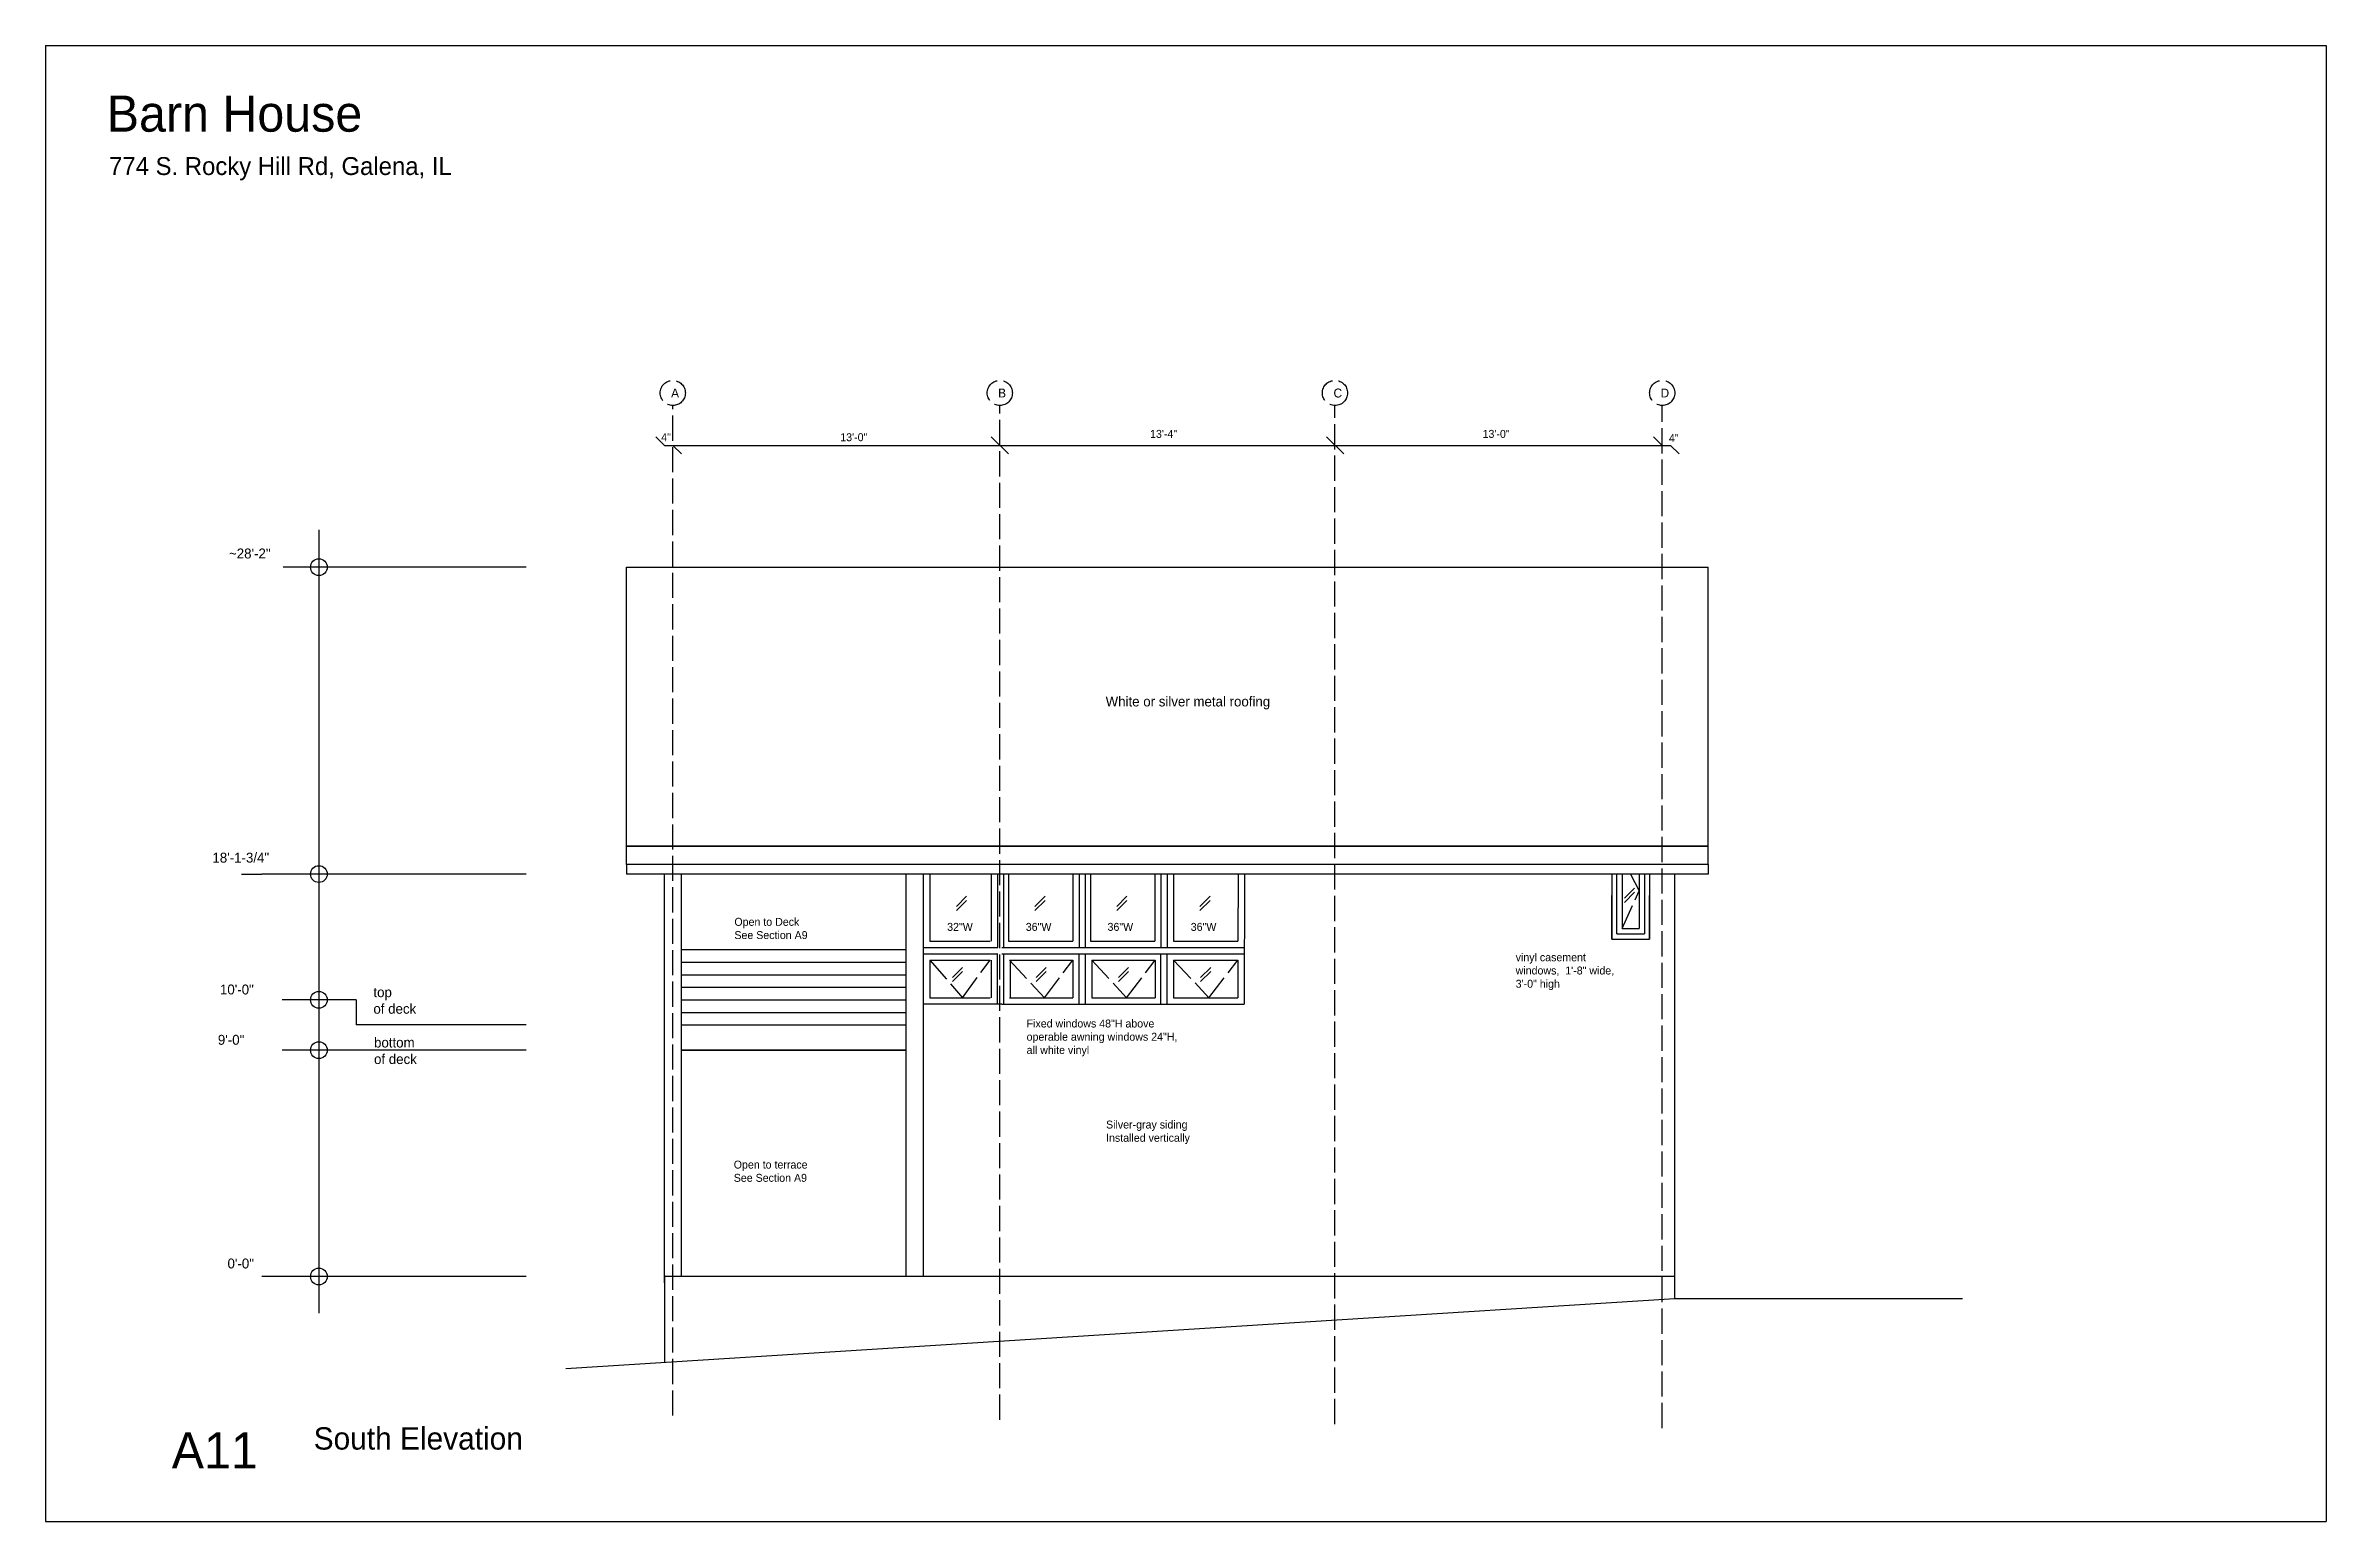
# Model space of a CAD drawing. Header units: inches. Extents: x 967 to 5652, y 0 to 2983.
# Drawn here: x 2166 to 3254, y 0 to 704 of the extents above; entities that cross this region are included whole.
import ezdxf

# ---------------------------------------------------------------- set-up
doc = ezdxf.new("R2010")
doc.units = ezdxf.units.IN
doc.header["$MEASUREMENT"] = 0
doc.linetypes.add('ACAD_ISO02W100', pattern=[15, 12, -3])
for name, color, linetype in [('const', 7, 'Continuous'), ('e1', 7, 'Continuous'), ('e2', 251, 'Continuous'), ('grid', 252, 'ACAD_ISO02W100'), ('soffit', 253, 'ACAD_ISO02W100'), ('walls', 7, 'Continuous')]:
    doc.layers.add(name, color=color, linetype=linetype)

msp = doc.modelspace()

# ---------------------------------------------------------------- texts
at = {"layer": 'const', "attachment_point": 1}
for s, insert, char_height, width in [('Barn House', (2195.2, 680.2), 17.26, 6582.049), ('774 S. Rocky Hill Rd, Galena, IL', (2196.3, 650.8), 8.525, 3250.395), ('A', (2464.4, 540.4), 4.26, 1625.197), ('B', (2620.4, 540.4), 4.26, 1625.197), ('C', (2780.4, 540.4), 4.26, 1625.197), ('D', (2936.4, 540.4), 4.26, 1625.197), ('\\P4"', (2459.7, 525.4), 3.79, 1444.62), ('\\P13\'-0"', (2545.1, 525.4), 3.79, 1444.62), ('\\P13\'-4"', (2692.9, 527), 3.79, 1444.62), ('\\P13\'-0"', (2851.5, 527), 3.79, 1444.62), ('\\P4"', (2940.4, 525), 3.79, 1444.62), ('~28\'-2"', (2253.5, 464.1), 4.74, 1805.775), ('White or silver metal roofing', (2671.7, 393.5), 4.736, 1805.775), ('18\'-1-3/4"', (2245.6, 319), 4.74, 1805.775), ('Open to Deck^JSee Section A9', (2494.6, 287.9), 3.789, 1444.62), ('32"W', (2596.1, 285.5), 3.79, 1444.62), ('36"W', (2633.6, 285.5), 3.79, 1444.62), ('36"W', (2672.6, 285.5), 3.79, 1444.62), ('36"W', (2712.3, 285.5), 3.79, 1444.62), ('vinyl casement^Jwindows,  1\'-8" wide,^J3\'-0" high', (2867.3, 271), 3.789, 1444.62), ('10\'-0"', (2249.2, 256.1), 4.74, 1805.775), ('top^Jof deck', (2322.4, 254.8), 4.736, 1805.775), ('Fixed windows 48"H above^Joperable awning windows 24"H,\\Pall white vinyl', (2634, 239.4), 3.789, 1444.62), ('9\'-0"', (2248.2, 232.1), 4.74, 1805.775), ('bottom^Jof deck', (2322.7, 230.8), 4.736, 1805.775), ('Silver-gray siding^JInstalled vertically', (2671.9, 191.2), 3.789, 1444.62), ('Open to terrace^JSee Section A9', (2494.3, 172.1), 3.789, 1444.62), ('0\'-0"', (2252.8, 125.4), 4.74, 1805.775), ('South Elevation', (2293.9, 44.9), 10.656, 4062.993), ('A11', (2226.2, 42.5), 17.26, 6582.049)]:
    msp.add_mtext(s, dxfattribs=dict(at, insert=insert, char_height=char_height, width=width))

# ---------------------------------------------------------------- linework, layer by layer
for p, q in [((2166, 704), (2166, 0)), ((2166, 704), (3254, 704)), ((3254, 704), (3254, 0)), ((2461.2, 117.3), (2461.2, 113.8)), ((2166, 0), (3254, 0))]:
    msp.add_line(p, q)
at = {"layer": 'e1'}
for p, q in [((2457.1, 517.4), (2461.2, 513.3)), ((2465.2, 513.3), (2469.3, 509.2)), ((2617.1, 517.4), (2625.3, 509.2)), ((2777, 517.4), (2785.3, 509.2)), ((2933.1, 517.4), (2937.2, 513.3)), ((2941.2, 513.3), (2945.3, 509.2)), ((2443.2, 322.1), (2959.2, 322.1)), ((2959.2, 322.1), (2443.2, 322.1)), ((2959.2, 313.3), (2443.2, 313.3)), ((2443.2, 313.3), (2443.2, 308.8)), ((2959.2, 308.8), (2443.2, 308.8)), ((2469.2, 308.8), (2469.2, 116.8)), ((2576.6, 116.8), (2576.6, 308.8)), ((2959.2, 313.3), (2959.2, 308.8)), ((2469.2, 236.8), (2576.6, 236.8)), ((2469.2, 224.8), (2576.6, 224.8)), ((2461.2, 113.8), (2461.2, 76)), ((2943.2, 106.4), (3080.4, 106.4))]:
    msp.add_line(p, q, dxfattribs=at)
at = {"layer": 'e2'}
for p, q in [((2461.2, 513.3), (2941.2, 513.3)), ((2296.4, 473), (2296.4, 99.4)), ((2395.3, 455.2), (2279.4, 455.2)), ((2259.5, 308.8), (2269.2, 308.8)), ((2278.9, 308.8), (2269.2, 308.8)), ((2395.3, 308.8), (2278.9, 308.8)), ((2584.6, 308.8), (2584.6, 117.3)), ((2587.9, 308.8), (2587.9, 276.8)), ((2617.1, 308.8), (2617.1, 276.8)), ((2620.1, 308.8), (2620.1, 273.8)), ((2623.1, 273.8), (2623.1, 308.8)), ((2625.4, 308.8), (2625.4, 276.8)), ((2656.1, 308.8), (2656.1, 276.8)), ((2659.1, 308.8), (2659.1, 273.8)), ((2662.1, 273.8), (2662.1, 308.8)), ((2664.4, 308.8), (2664.4, 276.8)), ((2695.1, 308.8), (2695.1, 276.8)), ((2698.1, 308.8), (2698.1, 273.8)), ((2701.1, 308.8), (2701.1, 273.8)), ((2704.1, 308.8), (2704.1, 276.8)), ((2734.9, 308.8), (2734.8, 276.8)), ((2737.9, 308.8), (2737.8, 246.7)), ((2913.2, 308.8), (2913.2, 277.8)), ((2915.6, 280.3), (2915.6, 308.8)), ((2918.1, 308.8), (2918.1, 282.8)), ((2926.2, 308.8), (2926.2, 282.8)), ((2928.7, 308.8), (2928.7, 280.3)), ((2931.2, 308.8), (2931.2, 277.8)), ((2600.5, 293.4), (2605.3, 298.2)), ((2600.5, 291.4), (2605.3, 296.2)), ((2638, 293.4), (2642.8, 298.2)), ((2638, 291.4), (2642.8, 296.2)), ((2677, 293.4), (2681.8, 298.2)), ((2677, 291.4), (2681.8, 296.2)), ((2716.7, 293.4), (2721.5, 298.2)), ((2716.7, 291.4), (2721.5, 296.2)), ((2913.2, 277.8), (2913.2, 298.6)), ((2919.2, 297.3), (2924, 302.1)), ((2919.2, 295.3), (2924, 300.1)), ((2931.2, 277.8), (2931.2, 298.6)), ((2469.2, 272.8), (2576.6, 272.8)), ((2584.6, 273.8), (2620.2, 273.8)), ((2587.9, 276.8), (2616.6, 276.8)), ((2622.2, 273.8), (2659.1, 273.8)), ((2625.4, 276.8), (2656.1, 276.8)), ((2659.1, 273.8), (2698.1, 273.8)), ((2664.4, 276.8), (2695.1, 276.8)), ((2698.1, 273.8), (2737.9, 273.8)), ((2704.1, 276.8), (2734.8, 276.8)), ((2913.2, 277.8), (2931.2, 277.8)), ((2913.2, 277.8), (2931.2, 277.8)), ((2915.6, 280.3), (2928.7, 280.3)), ((2918.1, 282.8), (2926.2, 282.8)), ((2469.2, 266.8), (2576.6, 266.8)), ((2584.6, 270.8), (2620.2, 270.8)), ((2587.9, 267.8), (2616.6, 267.8)), ((2587.9, 267.8), (2587.9, 249.7)), ((2598.6, 259.5), (2603.4, 264.3)), ((2598.6, 257.5), (2603.4, 262.3)), ((2617.1, 267.8), (2617.1, 249.7)), ((2620.1, 246.7), (2620.1, 270.8)), ((2622.2, 270.8), (2737.9, 270.8)), ((2623.1, 246.7), (2623.1, 270.8)), ((2625.9, 267.8), (2656.1, 267.8)), ((2626.1, 267.8), (2626.1, 249.7)), ((2638.5, 259.5), (2643.3, 264.3)), ((2638.5, 257.5), (2643.3, 262.3)), ((2656.1, 267.8), (2656.1, 249.7)), ((2659.1, 246.7), (2659.1, 270.8)), ((2662.1, 246.7), (2662.1, 270.8)), ((2665.1, 267.8), (2695.3, 267.8)), ((2665.1, 267.8), (2665.1, 249.7)), ((2677.8, 259.5), (2682.6, 264.3)), ((2677.8, 257.5), (2682.6, 262.3)), ((2695.3, 267.8), (2695.3, 249.7)), ((2698.1, 246.7), (2698.1, 270.8)), ((2701.1, 246.7), (2701.1, 270.8)), ((2704.1, 267.8), (2734.8, 267.8)), ((2704.1, 267.8), (2704.1, 249.7)), ((2704.4, 270.8), (2737.9, 270.8)), ((2717, 259.5), (2721.8, 264.3)), ((2717, 257.5), (2721.8, 262.3)), ((2734.8, 267.8), (2734.8, 249.7)), ((2469.2, 260.8), (2576.6, 260.8)), ((2469.2, 254.8), (2576.6, 254.8)), ((2314.2, 248.8), (2278.9, 248.8)), ((2314.2, 248.8), (2314.2, 236.8)), ((2469.2, 248.8), (2576.6, 248.8)), ((2469.2, 242.8), (2576.6, 242.8)), ((2622.2, 246.7), (2584.6, 246.7)), ((2587.9, 249.7), (2616.6, 249.7)), ((2622.2, 246.7), (2737.8, 246.7)), ((2625.9, 249.7), (2656.1, 249.7)), ((2665.1, 249.7), (2695.3, 249.7)), ((2704.1, 249.7), (2734.8, 249.7)), ((2395.3, 236.8), (2314.2, 236.8)), ((2395.3, 224.8), (2278.9, 224.8)), ((2395.3, 116.8), (2269.2, 116.8)), ((2461.2, 117.3), (2461.2, 113.8))]:
    msp.add_line(p, q, dxfattribs=at)
for centre in [(2296.4, 455.2), (2296.4, 308.8), (2296.4, 248.8), (2296.4, 224.8), (2296.4, 116.8)]:
    msp.add_circle(centre, 4, dxfattribs=at)
at = {"layer": 'grid'}
for p, q in [((2465.2, 50.5), (2465.2, 532.3)), ((2621.2, 48.5), (2621.2, 532.3)), ((2781.1, 46.4), (2781.1, 532.3)), ((2937.2, 44.5), (2937.2, 532.3))]:
    msp.add_line(p, q, dxfattribs=at)
for centre in [(2465.2, 538.3), (2621.2, 538.3), (2781.1, 538.3), (2937.2, 538.3)]:
    msp.add_circle(centre, 6, dxfattribs=at)
at = {"layer": 'soffit'}
for p, q in [((2922, 308.8), (2926.2, 300.8)), ((2918.1, 282.8), (2926.2, 300.8)), ((2587.9, 267.8), (2603.4, 249.7)), ((2603.4, 249.7), (2616.6, 267.8)), ((2625.9, 267.8), (2642.5, 249.7)), ((2642.5, 249.7), (2656.1, 267.8)), ((2665.1, 267.8), (2681.7, 249.7)), ((2681.7, 249.7), (2695.3, 267.8)), ((2704.1, 267.8), (2721, 249.7)), ((2721, 249.7), (2734.8, 267.8))]:
    msp.add_line(p, q, dxfattribs=at)
at = {"layer": 'walls'}
for p, q in [((2443.2, 455.2), (2959.2, 455.2)), ((2443.2, 313.3), (2443.2, 455.2)), ((2959.2, 313.3), (2959.2, 455.2)), ((2461.2, 113.8), (2461.2, 308.8)), ((2943.2, 106.4), (2943.2, 308.8)), ((2576.6, 224.8), (2469.2, 224.8)), ((2576.6, 224.8), (2469.2, 224.8)), ((2943.2, 116.8), (2461.2, 116.8)), ((2414.2, 73), (2943.2, 106.4))]:
    msp.add_line(p, q, dxfattribs=at)

msp.set_redraw_order([(e.dxf.handle, doc.entitydb.next_handle()) for e in msp.query("TEXT MTEXT ATTDEF DIMENSION ARC_DIMENSION")])  # texts and dimensions are drawn at this point

doc.saveas('drawing.dxf')
